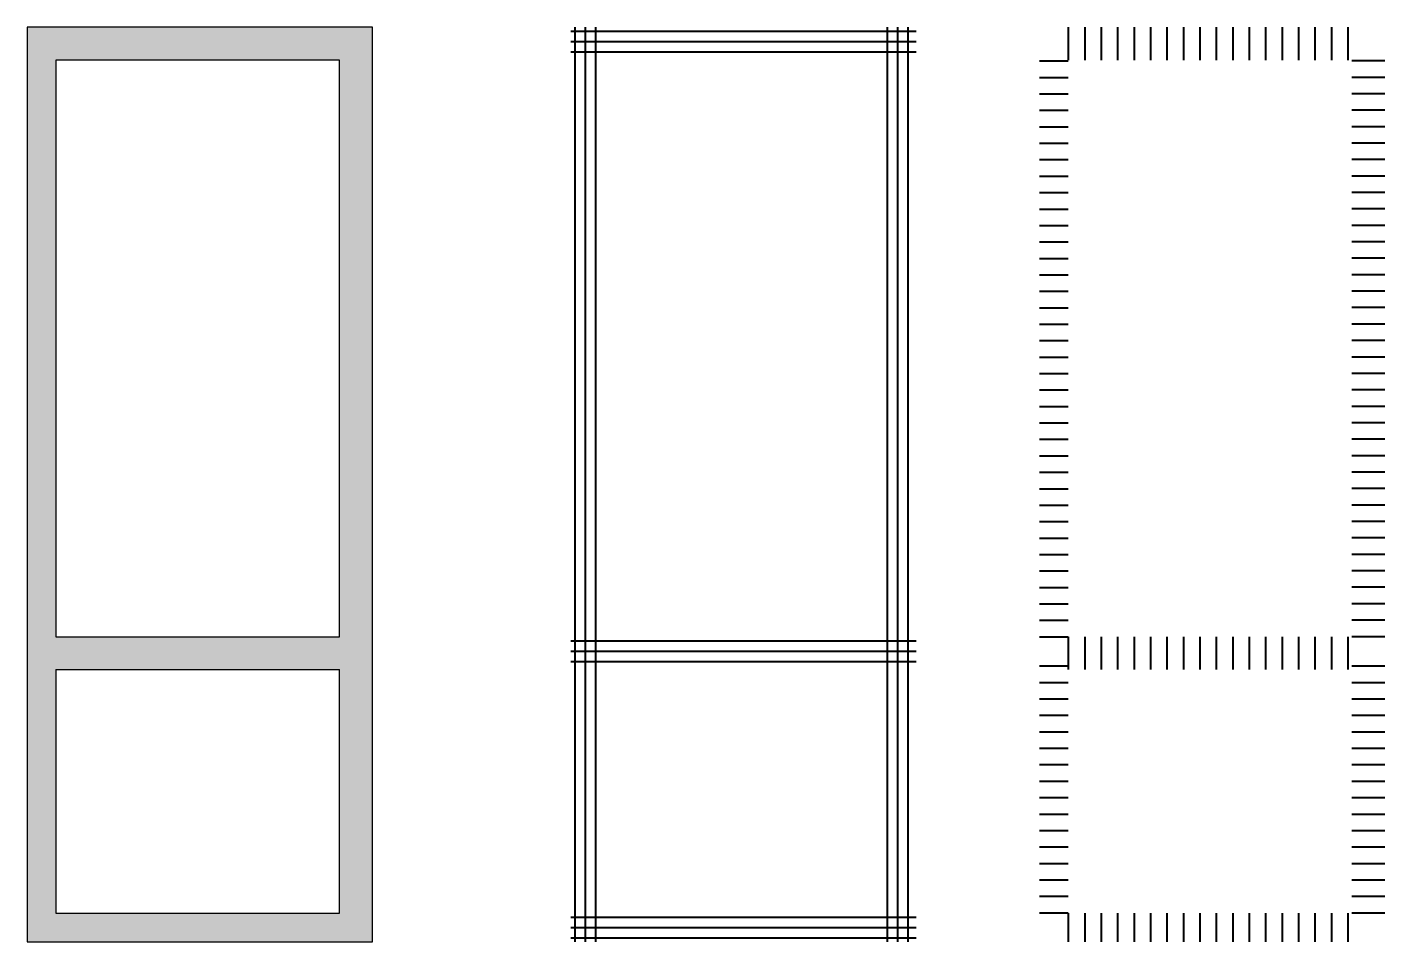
# Model space of a CAD drawing. Header units: millimetres. Extents: x -112594 to 313336, y -1917 to 255843.
# Drawn here: x -89426 to -72914, y 168107 to 179227 of the extents above; entities that cross this region are included whole.
import ezdxf

# ---------------------------------------------------------------- set-up
doc = ezdxf.new("R2010")
doc.units = ezdxf.units.MM
doc.header["$MEASUREMENT"] = 0
doc.layers.add('Арматура ОСН', color=6, linetype='Continuous', lineweight=40)
doc.layers.add('МОНОЛИТ', color=2, linetype='Continuous', lineweight=30)

msp = doc.modelspace()

# ---------------------------------------------------------------- hatches: boundary and pattern name
at = {"layer": 'Арматура ОСН', "ltscale": 10}
h = msp.add_hatch(dxfattribs=at)
h.set_pattern_fill('ANSI31', color=256, scale=0.01)
h.set_pattern_definition([(45, (-34009.0411475, 0), (-0.000883883476483, 0.000883883476483), [])])
h.paths.add_polyline_path([(-85226.39012, 179227.43297), (-89426.39012, 179227.43297), (-89426.39012, 168107.43297), (-85226.39012, 168107.43297)])
h.paths.add_polyline_path([(-89076.39012, 171817.43297), (-89076.39012, 178827.43297), (-85626.39012, 178827.43297), (-85626.39012, 171817.43297)], flags=16)
h.paths.add_polyline_path([(-85626.39012, 171417.43297), (-85626.39012, 168457.43297), (-89076.39012, 168457.43297), (-89076.39012, 171417.43297)], flags=16)

# ---------------------------------------------------------------- linework, layer by layer
at = {"layer": 'Арматура ОСН', "ltscale": 20}
for p, q in [((-82816.06122, 179177.43297), (-78616.06122, 179177.43297)), ((-82766.06122, 179227.43297), (-82766.06122, 168107.43297)), ((-82641.06122, 179227.43297), (-82641.06122, 168107.43297)), ((-82516.06122, 179227.43297), (-82516.06122, 168107.43297)), ((-78966.06122, 179227.43297), (-78966.06122, 168107.43297)), ((-78841.06122, 179227.43297), (-78841.06122, 168107.43297)), ((-78716.06122, 179227.43297), (-78716.06122, 168107.43297)), ((-82816.06122, 179052.43297), (-78616.06122, 179052.43297)), ((-82816.06122, 178927.43297), (-78616.06122, 178927.43297)), ((-82816.06122, 171767.43297), (-78616.06122, 171767.43297)), ((-82816.06122, 171642.43297), (-78616.06122, 171642.43297)), ((-82816.06122, 171517.43297), (-78616.06122, 171517.43297)), ((-82816.06122, 168407.43297), (-78616.06122, 168407.43297)), ((-82816.06122, 168282.43297), (-78616.06122, 168282.43297)), ((-82816.06122, 168157.43297), (-78616.06122, 168157.43297))]:
    msp.add_line(p, q, dxfattribs=at)
at = {"layer": 'Арматура ОСН', "color": 4, "ltscale": 10}
for p, q in [((-76764.12874, 179227.43297), (-76764.12874, 178827.43297)), ((-76564.12874, 179227.43297), (-76564.12874, 178827.43297)), ((-76364.12874, 179227.43297), (-76364.12874, 178827.43297)), ((-76164.12874, 179227.43297), (-76164.12874, 178827.43297)), ((-75964.12874, 179227.43297), (-75964.12874, 178827.43297)), ((-75764.12874, 179227.43297), (-75764.12874, 178827.43297)), ((-75564.12874, 179227.43297), (-75564.12874, 178827.43297)), ((-75364.12874, 179227.43297), (-75364.12874, 178827.43297)), ((-75164.12874, 179227.43297), (-75164.12874, 178827.43297)), ((-74964.12874, 179227.43297), (-74964.12874, 178827.43297)), ((-74764.12874, 179227.43297), (-74764.12874, 178827.43297)), ((-74564.12874, 179227.43297), (-74564.12874, 178827.43297)), ((-74364.12874, 179227.43297), (-74364.12874, 178827.43297)), ((-74164.12874, 179227.43297), (-74164.12874, 178827.43297)), ((-73964.12874, 179227.43297), (-73964.12874, 178827.43297)), ((-73764.12874, 179227.43297), (-73764.12874, 178827.43297)), ((-73564.12874, 179227.43297), (-73564.12874, 178827.43297)), ((-73364.12874, 179227.43297), (-73364.12874, 178827.43297)), ((-72914.12874, 178817.43297), (-73314.12874, 178817.43297)), ((-72914.12874, 178617.43297), (-73314.12874, 178617.43297)), ((-72914.12874, 178417.43297), (-73314.12874, 178417.43297)), ((-72914.12874, 178217.43297), (-73314.12874, 178217.43297)), ((-72914.12874, 178017.43297), (-73314.12874, 178017.43297)), ((-72914.12874, 177817.43297), (-73314.12874, 177817.43297)), ((-72914.12874, 177617.43297), (-73314.12874, 177617.43297)), ((-72914.12874, 177417.43297), (-73314.12874, 177417.43297)), ((-72914.12874, 177217.43297), (-73314.12874, 177217.43297)), ((-72914.12874, 177017.43297), (-73314.12874, 177017.43297)), ((-72914.12874, 176817.43297), (-73314.12874, 176817.43297)), ((-72914.12874, 176617.43297), (-73314.12874, 176617.43297)), ((-72914.12874, 176417.43297), (-73314.12874, 176417.43297)), ((-72914.12874, 176217.43297), (-73314.12874, 176217.43297)), ((-72914.12874, 176017.43297), (-73314.12874, 176017.43297)), ((-72914.12874, 175817.43297), (-73314.12874, 175817.43297)), ((-72914.12874, 175617.43297), (-73314.12874, 175617.43297)), ((-72914.12874, 175417.43297), (-73314.12874, 175417.43297)), ((-72914.12874, 175217.43297), (-73314.12874, 175217.43297)), ((-72914.12874, 175017.43297), (-73314.12874, 175017.43297)), ((-72914.12874, 174817.43297), (-73314.12874, 174817.43297)), ((-72914.12874, 174617.43297), (-73314.12874, 174617.43297)), ((-72914.12874, 174417.43297), (-73314.12874, 174417.43297)), ((-72914.12874, 174217.43297), (-73314.12874, 174217.43297)), ((-72914.12874, 174017.43297), (-73314.12874, 174017.43297)), ((-72914.12874, 173817.43297), (-73314.12874, 173817.43297)), ((-72914.12874, 173617.43297), (-73314.12874, 173617.43297)), ((-72914.12874, 173417.43297), (-73314.12874, 173417.43297)), ((-72914.12874, 173217.43297), (-73314.12874, 173217.43297)), ((-72914.12874, 173017.43297), (-73314.12874, 173017.43297)), ((-72914.12874, 172817.43297), (-73314.12874, 172817.43297)), ((-72914.12874, 172617.43297), (-73314.12874, 172617.43297)), ((-72914.12874, 172417.43297), (-73314.12874, 172417.43297)), ((-72914.12874, 172217.43297), (-73314.12874, 172217.43297)), ((-72914.12874, 172017.43297), (-73314.12874, 172017.43297)), ((-76764.12874, 171817.43297), (-76764.12874, 171417.43297)), ((-76564.12874, 171817.43297), (-76564.12874, 171417.43297)), ((-76364.12874, 171817.43297), (-76364.12874, 171417.43297)), ((-76164.12874, 171817.43297), (-76164.12874, 171417.43297)), ((-75964.12874, 171817.43297), (-75964.12874, 171417.43297)), ((-75764.12874, 171817.43297), (-75764.12874, 171417.43297)), ((-75564.12874, 171817.43297), (-75564.12874, 171417.43297)), ((-75364.12874, 171817.43297), (-75364.12874, 171417.43297)), ((-75164.12874, 171817.43297), (-75164.12874, 171417.43297)), ((-74964.12874, 171817.43297), (-74964.12874, 171417.43297)), ((-74764.12874, 171817.43297), (-74764.12874, 171417.43297)), ((-74564.12874, 171817.43297), (-74564.12874, 171417.43297)), ((-74364.12874, 171817.43297), (-74364.12874, 171417.43297)), ((-74164.12874, 171817.43297), (-74164.12874, 171417.43297)), ((-73964.12874, 171817.43297), (-73964.12874, 171417.43297)), ((-73764.12874, 171817.43297), (-73764.12874, 171417.43297)), ((-73564.12874, 171817.43297), (-73564.12874, 171417.43297)), ((-73364.12874, 171817.43297), (-73364.12874, 171417.43297)), ((-72914.12874, 171817.43297), (-73314.12874, 171817.43297))]:
    msp.add_line(p, q, dxfattribs=at)
at = {"layer": 'Арматура ОСН', "color": 5, "ltscale": 10}
for p, q in [((-76764.12874, 178812.51363), (-77114.12874, 178812.51363)), ((-76764.12874, 178612.51363), (-77114.12874, 178612.51363)), ((-76764.12874, 178412.51363), (-77114.12874, 178412.51363)), ((-76764.12874, 178212.51363), (-77114.12874, 178212.51363)), ((-76764.12874, 178012.51363), (-77114.12874, 178012.51363)), ((-76764.12874, 177812.51363), (-77114.12874, 177812.51363)), ((-76764.12874, 177612.51363), (-77114.12874, 177612.51363)), ((-76764.12874, 177412.51363), (-77114.12874, 177412.51363)), ((-76764.12874, 177212.51363), (-77114.12874, 177212.51363)), ((-76764.12874, 177012.51363), (-77114.12874, 177012.51363)), ((-76764.12874, 176812.51363), (-77114.12874, 176812.51363)), ((-76764.12874, 176612.51363), (-77114.12874, 176612.51363)), ((-76764.12874, 176412.51363), (-77114.12874, 176412.51363)), ((-76764.12874, 176212.51363), (-77114.12874, 176212.51363)), ((-76764.12874, 176012.51363), (-77114.12874, 176012.51363)), ((-76764.12874, 175812.51363), (-77114.12874, 175812.51363)), ((-76764.12874, 175612.51363), (-77114.12874, 175612.51363)), ((-76764.12874, 175412.51363), (-77114.12874, 175412.51363)), ((-76764.12874, 175212.51363), (-77114.12874, 175212.51363)), ((-76764.12874, 175012.51363), (-77114.12874, 175012.51363)), ((-76764.12874, 174812.51363), (-77114.12874, 174812.51363)), ((-76764.12874, 174612.51363), (-77114.12874, 174612.51363)), ((-76764.12874, 174412.51363), (-77114.12874, 174412.51363)), ((-76764.12874, 174212.51363), (-77114.12874, 174212.51363)), ((-76764.12874, 174012.51363), (-77114.12874, 174012.51363)), ((-76764.12874, 173812.51363), (-77114.12874, 173812.51363)), ((-76764.12874, 173612.51363), (-77114.12874, 173612.51363)), ((-76764.12874, 173412.51363), (-77114.12874, 173412.51363)), ((-76764.12874, 173212.51363), (-77114.12874, 173212.51363)), ((-76764.12874, 173012.51363), (-77114.12874, 173012.51363)), ((-76764.12874, 172812.51363), (-77114.12874, 172812.51363)), ((-76764.12874, 172612.51363), (-77114.12874, 172612.51363)), ((-76764.12874, 172412.51363), (-77114.12874, 172412.51363)), ((-76764.12874, 172212.51363), (-77114.12874, 172212.51363)), ((-76764.12874, 172012.51363), (-77114.12874, 172012.51363)), ((-76764.12874, 171812.51363), (-77114.12874, 171812.51363)), ((-76764.12874, 171457.43297), (-77114.12874, 171457.43297)), ((-76764.12874, 171257.43297), (-77114.12874, 171257.43297)), ((-76764.12874, 171057.43297), (-77114.12874, 171057.43297)), ((-76764.12874, 170857.43297), (-77114.12874, 170857.43297)), ((-76764.12874, 170657.43297), (-77114.12874, 170657.43297)), ((-76764.12874, 170457.43297), (-77114.12874, 170457.43297)), ((-76764.12874, 170257.43297), (-77114.12874, 170257.43297)), ((-76764.12874, 170057.43297), (-77114.12874, 170057.43297)), ((-76764.12874, 169857.43297), (-77114.12874, 169857.43297)), ((-76764.12874, 169657.43297), (-77114.12874, 169657.43297)), ((-76764.12874, 169457.43297), (-77114.12874, 169457.43297)), ((-76764.12874, 169257.43297), (-77114.12874, 169257.43297)), ((-76764.12874, 169057.43297), (-77114.12874, 169057.43297)), ((-76764.12874, 168857.43297), (-77114.12874, 168857.43297)), ((-76764.12874, 168657.43297), (-77114.12874, 168657.43297)), ((-76764.12874, 168457.43297), (-77114.12874, 168457.43297)), ((-76764.12874, 168457.43297), (-76764.12874, 168107.43297)), ((-76564.12874, 168457.43297), (-76564.12874, 168107.43297)), ((-76364.12874, 168457.43297), (-76364.12874, 168107.43297)), ((-76164.12874, 168457.43297), (-76164.12874, 168107.43297)), ((-75964.12874, 168457.43297), (-75964.12874, 168107.43297)), ((-75764.12874, 168457.43297), (-75764.12874, 168107.43297)), ((-75564.12874, 168457.43297), (-75564.12874, 168107.43297)), ((-75364.12874, 168457.43297), (-75364.12874, 168107.43297)), ((-75164.12874, 168457.43297), (-75164.12874, 168107.43297)), ((-74964.12874, 168457.43297), (-74964.12874, 168107.43297)), ((-74764.12874, 168457.43297), (-74764.12874, 168107.43297)), ((-74564.12874, 168457.43297), (-74564.12874, 168107.43297)), ((-74364.12874, 168457.43297), (-74364.12874, 168107.43297)), ((-74164.12874, 168457.43297), (-74164.12874, 168107.43297)), ((-73964.12874, 168457.43297), (-73964.12874, 168107.43297)), ((-73764.12874, 168457.43297), (-73764.12874, 168107.43297)), ((-73564.12874, 168457.43297), (-73564.12874, 168107.43297)), ((-73364.12874, 168457.43297), (-73364.12874, 168107.43297))]:
    msp.add_line(p, q, dxfattribs=at)
at = {"layer": 'Арматура ОСН', "color": 3, "ltscale": 10}
for p, q in [((-72914.12874, 171457.43297), (-73314.12874, 171457.43297)), ((-72914.12874, 171257.43297), (-73314.12874, 171257.43297)), ((-72914.12874, 171057.43297), (-73314.12874, 171057.43297)), ((-72914.12874, 170857.43297), (-73314.12874, 170857.43297)), ((-72914.12874, 170657.43297), (-73314.12874, 170657.43297)), ((-72914.12874, 170457.43297), (-73314.12874, 170457.43297)), ((-72914.12874, 170257.43297), (-73314.12874, 170257.43297)), ((-72914.12874, 170057.43297), (-73314.12874, 170057.43297)), ((-72914.12874, 169857.43297), (-73314.12874, 169857.43297)), ((-72914.12874, 169657.43297), (-73314.12874, 169657.43297)), ((-72914.12874, 169457.43297), (-73314.12874, 169457.43297)), ((-72914.12874, 169257.43297), (-73314.12874, 169257.43297)), ((-72914.12874, 169057.43297), (-73314.12874, 169057.43297)), ((-72914.12874, 168857.43297), (-73314.12874, 168857.43297)), ((-72914.12874, 168657.43297), (-73314.12874, 168657.43297)), ((-72914.12874, 168457.43297), (-73314.12874, 168457.43297))]:
    msp.add_line(p, q, dxfattribs=at)
at = {"layer": 'МОНОЛИТ', "ltscale": 20}
for p, q in [((-89426.39012, 179227.43297), (-89426.39012, 168107.43297)), ((-85226.39012, 179227.43297), (-89426.39012, 179227.43297)), ((-85226.39012, 168107.43297), (-85226.39012, 179227.43297)), ((-89076.39012, 178827.43297), (-89076.39012, 171817.43297)), ((-85626.39012, 178827.43297), (-89076.39012, 178827.43297)), ((-85626.39012, 171817.43297), (-85626.39012, 178827.43297)), ((-89076.39012, 171817.43297), (-85626.39012, 171817.43297)), ((-89076.39012, 171417.43297), (-89076.39012, 168457.43297)), ((-89076.39012, 171417.43297), (-85626.39012, 171417.43297)), ((-85626.39012, 168457.43297), (-85626.39012, 171417.43297)), ((-89076.39012, 168457.43297), (-85626.39012, 168457.43297)), ((-89426.39012, 168107.43297), (-85226.39012, 168107.43297))]:
    msp.add_line(p, q, dxfattribs=at)

doc.saveas('drawing.dxf')
